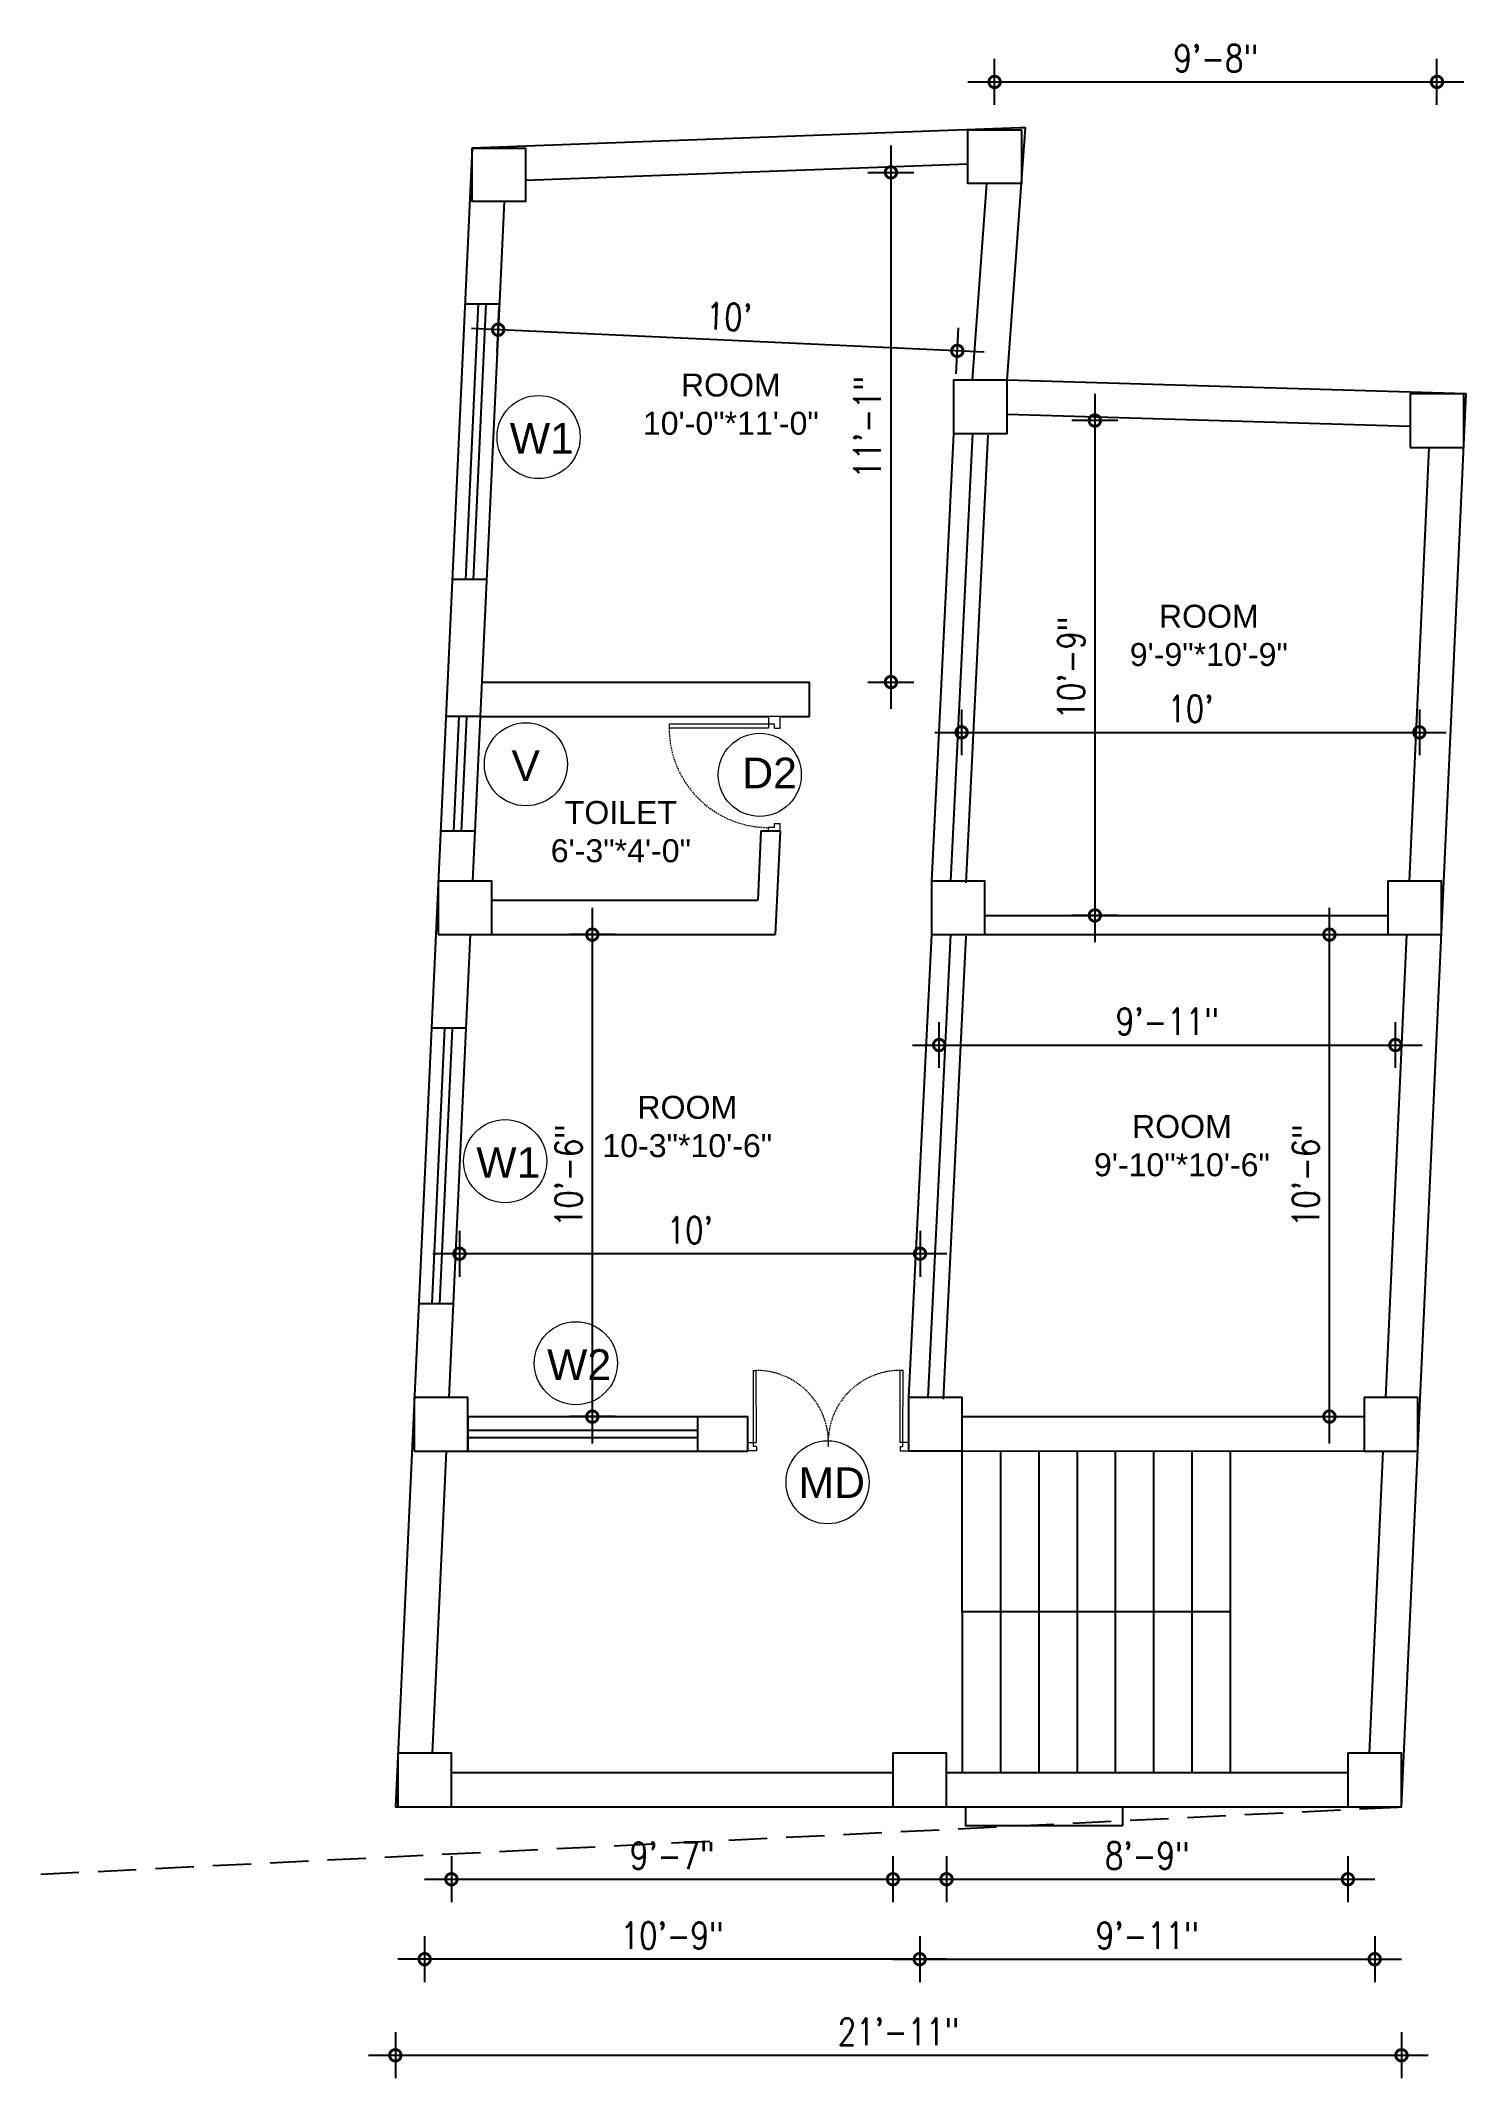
# Model space of a CAD drawing. Header units: inches. Extents: x -10117506 to -5032697, y -6529230 to -3254494.
# Drawn here: x -5048208 to -5047836, y -3259585 to -3259052 of the extents above; entities that cross this region are included whole.
import ezdxf

# ---------------------------------------------------------------- set-up
doc = ezdxf.new("R2010")
doc.units = ezdxf.units.IN
doc.header["$LTSCALE"] = 2
doc.header["$MEASUREMENT"] = 0
doc.header["$PDMODE"] = 34
doc.linetypes.add('HIDDEN', pattern=[0.375, 0.25, -0.125])
doc.layers.get('0').update_dxf_attribs({"linetype": 'CONTINUOUS'})
doc.layers.get('DEFPOINTS').update_dxf_attribs({"color": 141, "linetype": 'CONTINUOUS'})
for name, color, linetype, lineweight in [('Annotate-Lite.w', 177, 'CONTINUOUS', 9), ('Door-Window.w', 4, 'CONTINUOUS', 15), ('TEXT', 181, 'CONTINUOUS', 25), ('Toilet', 7, 'CONTINUOUS', 25)]:
    doc.layers.add(name, color=color, linetype=linetype, lineweight=lineweight)
doc.styles.add('arial.', font='arial.ttf')
doc.styles.add('gaurav', font='arial.ttf')
doc.styles.add('ROMANS', font='Romans.shx', dxfattribs={"width": 0.8})
doc.dimstyles.new('8 SCALE', dxfattribs={"dimscale": 0, "dimtxt": 7, "dimasz": 6, "dimexe": 6, "dimexo": 2, "dimgap": 2, "dimtad": 1, "dimdec": 0, "dimzin": 0, "dimdsep": 46, "dimlunit": 4, "dimtxsty": 'ROMANS', "dimblk": 'DOTSMALL', "dimcen": 0, "dimdle": 7, "dimclrd": 8, "dimclre": 8, "dimclrt": 3, "dimadec": 0, "dimazin": 0, "dimtfac": 1, "dimtdec": 0, "dimtofl": 0, "dimtmove": 2, "dimatfit": 3, "dimfxl": 6, "dimfxlon": 1, "dimtolj": 1, "dimtzin": 0, "dimarcsym": 0})

msp = doc.modelspace()

# ---------------------------------------------------------------- texts
at = {"layer": 'Annotate-Lite.w', "ltscale": 0.005, "char_height": 8, "attachment_point": 1, "style": 'gaurav'}
for s, insert in [('W1', (-5048085.83, -3259152.23)), ('V', (-5048085.39, -3259237.79)), ('D2', (-5048025.08, -3259239.7)), ('W1', (-5048094.58, -3259341.53)), ('W2', (-5048076.09, -3259394.34)), ('MD', (-5048010.4, -3259425.22))]:
    msp.add_mtext_dynamic_manual_height_columns(s, width=8, gutter_width=100, heights=[0], dxfattribs=dict(at, insert=insert))
at = {"layer": 'TEXT', "lineweight": -2, "char_height": 6, "attachment_point": 5, "style": 'arial.'}
for s, insert in [('ROOM\\P10\'-0"*11\'-0"', (-5048028.07, -3259147.34)), ('ROOM\\P9\'-9"*10\'-9"', (-5047903.19, -3259207.78)), ('TOILET\\P6\'-3"*4\'-0"', (-5048056.8, -3259259.07)), ('ROOM\\P10-3"*10\'-6"', (-5048039.45, -3259336.15)), ('ROOM\\P9\'-10"*10\'-6"', (-5047910.22, -3259341.16))]:
    msp.add_mtext_dynamic_manual_height_columns(s, width=45.7314, gutter_width=30, heights=[0], dxfattribs=dict(at, insert=insert))

# ---------------------------------------------------------------- blocks, each defined once
blk = doc.blocks.new('3-0')
at = {"ltscale": 3}
for p, q in [((11063.05, 10097.68), (11065.97, 10099.9)), ((11065.97, 10099.9), (11066.71, 10098.92)), ((11063.05, 10097.68), (11064.53, 10095.73)), ((11065.99, 10096.84), (11064.53, 10095.73)), ((11065.25, 10097.81), (11066.71, 10098.92)), ((11065.99, 10096.84), (11065.25, 10097.81)), ((11085.5, 10074.13), (11110.32, 10092.96)), ((11086.24, 10073.15), (11111.05, 10091.97)), ((11111.05, 10091.97), (11110.32, 10092.96)), ((11084.04, 10073.02), (11082.57, 10071.91)), ((11082.57, 10071.91), (11084.79, 10068.98)), ((11084.04, 10073.02), (11084.78, 10072.04)), ((11084.78, 10072.04), (11086.24, 10073.15)), ((11084.79, 10068.98), (11087.72, 10071.2)), ((11086.24, 10073.15), (11085.5, 10074.13)), ((11087.72, 10071.2), (11086.24, 10073.15))]:
    blk.add_line(p, q, dxfattribs=at)
at = {"layer": 'Door-Window.w', "color": 9, "linetype": 'HIDDEN', "lineweight": 18}
blk.add_arc((11085.5, 10074.13), 31.16, 37.1906, 127.14649, dxfattribs=at)
blk = doc.blocks.new('FDFDRE')
at = {"ltscale": 3}
for p, q in [((165701.11, -58637.82), (165701.1, -58641.5)), ((165701.1, -58641.5), (165703.55, -58641.5)), ((165704.78, -58637.83), (165701.11, -58637.82)), ((165703.55, -58641.5), (165703.53, -58672.63)), ((165704.78, -58639.66), (165703.55, -58639.66)), ((165703.55, -58639.66), (165703.55, -58641.5)), ((165703.55, -58641.5), (165704.78, -58641.5)), ((165704.78, -58641.5), (165704.76, -58672.65)), ((165704.78, -58639.66), (165704.78, -58637.83)), ((165766.98, -58637.83), (165770.65, -58637.82)), ((165766.98, -58639.66), (165766.98, -58637.83)), ((165766.98, -58639.66), (165768.2, -58639.66)), ((165766.98, -58641.5), (165767, -58672.65)), ((165768.2, -58641.5), (165766.98, -58641.5)), ((165768.2, -58639.66), (165768.2, -58641.5)), ((165770.65, -58641.5), (165768.2, -58641.5)), ((165768.2, -58641.5), (165768.22, -58672.63)), ((165770.65, -58637.82), (165770.65, -58641.5)), ((165703.53, -58672.63), (165704.76, -58672.65)), ((165768.22, -58672.63), (165767, -58672.65))]:
    blk.add_line(p, q, dxfattribs=at)
at = {"layer": 'Door-Window.w', "color": 9, "linetype": 'HIDDEN', "lineweight": 18}
for centre, start, end in [((165704.78, -58641.5), 269.96183, 3.38353), ((165766.98, -58641.5), 176.61647, 270.03817)]:
    blk.add_arc(centre, 31.16, start, end, dxfattribs=at)
blk = doc.blocks.new('_DOTSMALL')
at = {"color": 0, "linetype": 'ByBlock', "const_width": 0.5}
blk.add_lwpolyline([(-0.0625, 0, 1), (0.0625, 0, 1)], format="xyb", close=True, dxfattribs=at)
blk = doc.blocks.new('*D935')
at = {"color": 8, "lineweight": -2, "ltscale": 0.5, "transparency": 16777216}
for p, q in [((-5047978.72, -3259547.77), (-5047978.72, -3259559.77)), ((-5047859.85, -3259547.77), (-5047859.85, -3259559.77)), ((-5047985.72, -3259553.77), (-5047852.85, -3259553.77))]:
    blk.add_line(p, q, dxfattribs=at)
at = {"layer": 'DEFPOINTS', "color": 0, "ltscale": 0.5, "transparency": 16777216}
for p in [(-5047978.72, -3259506.95), (-5047859.85, -3259506.95), (-5047859.85, -3259553.77)]:
    blk.add_point(p, dxfattribs=at)
at = {"color": 8, "lineweight": -2, "ltscale": 0.5, "transparency": 16777216, "xscale": 6, "yscale": 6, "zscale": 6, "rotation": 180}
blk.add_blockref('_DOTSMALL', (-5047978.72, -3259553.77), dxfattribs=at)
at = {"color": 8, "lineweight": -2, "ltscale": 0.5, "transparency": 16777216, "xscale": 6, "yscale": 6, "zscale": 6}
blk.add_blockref('_DOTSMALL', (-5047859.85, -3259553.77), dxfattribs=at)
at = {"color": 3, "ltscale": 0.5, "transparency": 16777216, "insert": (-5047919.28, -3259547.6), "char_height": 7, "attachment_point": 5, "style": 'ROMANS'}
blk.add_mtext('\\A1;9\'-11"', dxfattribs=at)
blk = doc.blocks.new('*D936')
at = {"color": 8, "lineweight": -2, "ltscale": 0.5, "transparency": 16777216}
for p, q in [((-5048108.07, -3259547.77), (-5048108.07, -3259559.77)), ((-5047978.72, -3259547.77), (-5047978.72, -3259559.77)), ((-5047971.72, -3259553.77), (-5048115.07, -3259553.77))]:
    blk.add_line(p, q, dxfattribs=at)
at = {"layer": 'DEFPOINTS', "color": 0, "ltscale": 0.5, "transparency": 16777216}
for p in [(-5048108.07, -3259506.95), (-5047978.72, -3259506.95), (-5048108.07, -3259553.77)]:
    blk.add_point(p, dxfattribs=at)
at = {"color": 8, "lineweight": -2, "ltscale": 0.5, "transparency": 16777216, "xscale": 6, "yscale": 6, "zscale": 6, "rotation": 180}
blk.add_blockref('_DOTSMALL', (-5048108.07, -3259553.77), dxfattribs=at)
at = {"color": 8, "lineweight": -2, "ltscale": 0.5, "transparency": 16777216, "xscale": 6, "yscale": 6, "zscale": 6}
blk.add_blockref('_DOTSMALL', (-5047978.72, -3259553.77), dxfattribs=at)
at = {"color": 3, "ltscale": 0.5, "transparency": 16777216, "insert": (-5048043.39, -3259547.6), "char_height": 7, "attachment_point": 5, "style": 'ROMANS'}
blk.add_mtext('\\A1;10\'-9"', dxfattribs=at)
blk = doc.blocks.new('*D937')
at = {"color": 8, "lineweight": -2, "ltscale": 0.5, "transparency": 16777216}
for p, q in [((-5047971.72, -3259526.87), (-5047971.72, -3259538.87)), ((-5047866.85, -3259526.87), (-5047866.85, -3259538.87)), ((-5047978.72, -3259532.87), (-5047859.85, -3259532.87))]:
    blk.add_line(p, q, dxfattribs=at)
at = {"layer": 'DEFPOINTS', "color": 0, "ltscale": 0.5, "transparency": 16777216}
for p in [(-5047971.72, -3259504.95), (-5047866.85, -3259504.95), (-5047866.85, -3259532.87)]:
    blk.add_point(p, dxfattribs=at)
at = {"color": 8, "lineweight": -2, "ltscale": 0.5, "transparency": 16777216, "xscale": 6, "yscale": 6, "zscale": 6, "rotation": 180}
blk.add_blockref('_DOTSMALL', (-5047971.72, -3259532.87), dxfattribs=at)
at = {"color": 8, "lineweight": -2, "ltscale": 0.5, "transparency": 16777216, "xscale": 6, "yscale": 6, "zscale": 6}
blk.add_blockref('_DOTSMALL', (-5047866.85, -3259532.87), dxfattribs=at)
at = {"color": 3, "ltscale": 0.5, "transparency": 16777216, "insert": (-5047919.28, -3259526.7), "char_height": 7, "attachment_point": 5, "style": 'ROMANS'}
blk.add_mtext('\\A1;8\'-9"', dxfattribs=at)
blk = doc.blocks.new('*D938')
at = {"color": 8, "lineweight": -2, "ltscale": 0.5, "transparency": 16777216}
for p, q in [((-5048101.07, -3259526.87), (-5048101.07, -3259538.87)), ((-5047985.72, -3259526.87), (-5047985.72, -3259538.87)), ((-5048108.07, -3259532.87), (-5047978.72, -3259532.87))]:
    blk.add_line(p, q, dxfattribs=at)
at = {"layer": 'DEFPOINTS', "color": 0, "ltscale": 0.5, "transparency": 16777216}
for p in [(-5048101.07, -3259504.95), (-5047985.72, -3259504.95), (-5047985.72, -3259532.87)]:
    blk.add_point(p, dxfattribs=at)
at = {"color": 8, "lineweight": -2, "ltscale": 0.5, "transparency": 16777216, "xscale": 6, "yscale": 6, "zscale": 6, "rotation": 180}
blk.add_blockref('_DOTSMALL', (-5048101.07, -3259532.87), dxfattribs=at)
at = {"color": 8, "lineweight": -2, "ltscale": 0.5, "transparency": 16777216, "xscale": 6, "yscale": 6, "zscale": 6}
blk.add_blockref('_DOTSMALL', (-5047985.72, -3259532.87), dxfattribs=at)
at = {"color": 3, "ltscale": 0.5, "transparency": 16777216, "insert": (-5048043.39, -3259526.7), "char_height": 7, "attachment_point": 5, "style": 'ROMANS'}
blk.add_mtext('\\A1;9\'-7"', dxfattribs=at)
blk = doc.blocks.new('*D939')
at = {"color": 8, "lineweight": -2, "ltscale": 0.5, "transparency": 16777216}
for p, q in [((-5048115.72, -3259572.89), (-5048115.72, -3259584.89)), ((-5047852.85, -3259572.89), (-5047852.85, -3259584.89)), ((-5048122.72, -3259578.89), (-5047845.85, -3259578.89))]:
    blk.add_line(p, q, dxfattribs=at)
at = {"layer": 'DEFPOINTS', "color": 0, "ltscale": 0.5, "transparency": 16777216}
for p in [(-5048115.72, -3259513.95), (-5047852.85, -3259513.95), (-5047852.85, -3259578.89)]:
    blk.add_point(p, dxfattribs=at)
at = {"color": 8, "lineweight": -2, "ltscale": 0.5, "transparency": 16777216, "xscale": 6, "yscale": 6, "zscale": 6, "rotation": 180}
blk.add_blockref('_DOTSMALL', (-5048115.72, -3259578.89), dxfattribs=at)
at = {"color": 8, "lineweight": -2, "ltscale": 0.5, "transparency": 16777216, "xscale": 6, "yscale": 6, "zscale": 6}
blk.add_blockref('_DOTSMALL', (-5047852.85, -3259578.89), dxfattribs=at)
at = {"color": 3, "ltscale": 0.5, "transparency": 16777216, "insert": (-5047984.28, -3259572.73), "char_height": 7, "attachment_point": 5, "style": 'ROMANS'}
blk.add_mtext('\\A1;21\'-11"', dxfattribs=at)
blk = doc.blocks.new('*D940')
at = {"color": 8, "lineweight": -2, "ltscale": 0.5, "transparency": 16777216}
for p, q in [((-5047959.16, -3259069.07), (-5047959.16, -3259057.07)), ((-5047843.58, -3259069.07), (-5047843.58, -3259057.07)), ((-5047966.16, -3259063.07), (-5047836.58, -3259063.07))]:
    blk.add_line(p, q, dxfattribs=at)
at = {"layer": 'DEFPOINTS', "color": 0, "ltscale": 0.5, "transparency": 16777216}
for p in [(-5047843.58, -3259063.07), (-5047959.16, -3259082.6), (-5047843.58, -3259151.61)]:
    blk.add_point(p, dxfattribs=at)
at = {"color": 8, "lineweight": -2, "ltscale": 0.5, "transparency": 16777216, "xscale": 6, "yscale": 6, "zscale": 6, "rotation": 180}
blk.add_blockref('_DOTSMALL', (-5047959.16, -3259063.07), dxfattribs=at)
at = {"color": 8, "lineweight": -2, "ltscale": 0.5, "transparency": 16777216, "xscale": 6, "yscale": 6, "zscale": 6}
blk.add_blockref('_DOTSMALL', (-5047843.58, -3259063.07), dxfattribs=at)
at = {"color": 3, "ltscale": 0.5, "transparency": 16777216, "insert": (-5047901.37, -3259056.9), "char_height": 7, "attachment_point": 5, "style": 'ROMANS'}
blk.add_mtext('\\A1;9\'-8"', dxfattribs=at)
blk = doc.blocks.new('*D941')
at = {"color": 8, "lineweight": -2, "ltscale": 0.5, "transparency": 16777216}
for p, q in [((-5047986.24, -3259079.73), (-5047986.24, -3259226.95)), ((-5047992.24, -3259086.73), (-5047980.24, -3259086.73)), ((-5047992.24, -3259219.95), (-5047980.24, -3259219.95))]:
    blk.add_line(p, q, dxfattribs=at)
at = {"layer": 'DEFPOINTS', "color": 0, "ltscale": 0.5, "transparency": 16777216}
for p in [(-5048023.92, -3259086.73), (-5048023.92, -3259219.95), (-5047986.24, -3259219.95)]:
    blk.add_point(p, dxfattribs=at)
at = {"color": 8, "lineweight": -2, "ltscale": 0.5, "transparency": 16777216, "xscale": 6, "yscale": 6, "zscale": 6}
for p, rotation in [((-5047986.24, -3259086.73), 90), ((-5047986.24, -3259219.95), 270)]:
    blk.add_blockref('_DOTSMALL', p, dxfattribs=dict(at, rotation=rotation))
at = {"color": 3, "ltscale": 0.5, "transparency": 16777216, "insert": (-5047992.41, -3259153.34), "char_height": 7, "attachment_point": 5, "rotation": 90, "style": 'ROMANS'}
blk.add_mtext('\\A1;11\'-1"', dxfattribs=at)
blk = doc.blocks.new('*D942')
at = {"color": 8, "lineweight": -2, "ltscale": 0.5, "transparency": 16777216}
for p, q in [((-5048089.14, -3259133.83), (-5048088.58, -3259121.85)), ((-5047961.91, -3259133.71), (-5048095.85, -3259127.52)), ((-5047969.18, -3259139.38), (-5047968.62, -3259127.39))]:
    blk.add_line(p, q, dxfattribs=at)
at = {"layer": 'DEFPOINTS', "color": 0, "ltscale": 0.5, "transparency": 16777216}
for p in [(-5048088.86, -3259127.84), (-5048089.86, -3259149.44), (-5047969.9, -3259154.99)]:
    blk.add_point(p, dxfattribs=at)
at = {"color": 8, "lineweight": -2, "ltscale": 0.5, "transparency": 16777216, "xscale": 6, "yscale": 6, "zscale": 6}
for p, rotation in [((-5048088.86, -3259127.84), 177.3537742768586), ((-5047968.9, -3259133.38), 357.3537742768586)]:
    blk.add_blockref('_DOTSMALL', p, dxfattribs=dict(at, rotation=rotation))
at = {"color": 3, "ltscale": 0.5, "transparency": 16777216, "insert": (-5048028.6, -3259124.45), "char_height": 7, "attachment_point": 5, "rotation": 357.3538, "style": 'ROMANS'}
blk.add_mtext("\\A1;10'", dxfattribs=at)
blk = doc.blocks.new('*D943')
at = {"color": 8, "lineweight": -2, "ltscale": 0.5, "transparency": 16777216}
for p, q in [((-5047967.78, -3259227.09), (-5047967.78, -3259239.09)), ((-5047848.18, -3259227.09), (-5047848.18, -3259239.09)), ((-5047974.78, -3259233.09), (-5047841.18, -3259233.09))]:
    blk.add_line(p, q, dxfattribs=at)
at = {"layer": 'DEFPOINTS', "color": 0, "ltscale": 0.5, "transparency": 16777216}
for p in [(-5047967.78, -3259213.47), (-5047848.18, -3259215.28), (-5047848.18, -3259233.09)]:
    blk.add_point(p, dxfattribs=at)
at = {"color": 8, "lineweight": -2, "ltscale": 0.5, "transparency": 16777216, "xscale": 6, "yscale": 6, "zscale": 6, "rotation": 180}
blk.add_blockref('_DOTSMALL', (-5047967.78, -3259233.09), dxfattribs=at)
at = {"color": 8, "lineweight": -2, "ltscale": 0.5, "transparency": 16777216, "xscale": 6, "yscale": 6, "zscale": 6}
blk.add_blockref('_DOTSMALL', (-5047848.18, -3259233.09), dxfattribs=at)
at = {"color": 3, "ltscale": 0.5, "transparency": 16777216, "insert": (-5047907.98, -3259226.92), "char_height": 7, "attachment_point": 5, "style": 'ROMANS'}
blk.add_mtext("\\A1;10'", dxfattribs=at)
blk = doc.blocks.new('*D944')
at = {"color": 8, "lineweight": -2, "ltscale": 0.5, "transparency": 16777216}
for p, q in [((-5047932.97, -3259144.58), (-5047932.97, -3259287.95)), ((-5047926.97, -3259151.58), (-5047938.97, -3259151.58)), ((-5047926.97, -3259280.95), (-5047938.97, -3259280.95))]:
    blk.add_line(p, q, dxfattribs=at)
at = {"layer": 'DEFPOINTS', "color": 0, "ltscale": 0.5, "transparency": 16777216}
for p in [(-5047903.24, -3259151.58), (-5047932.97, -3259280.95), (-5047909.04, -3259280.95)]:
    blk.add_point(p, dxfattribs=at)
at = {"color": 8, "lineweight": -2, "ltscale": 0.5, "transparency": 16777216, "xscale": 6, "yscale": 6, "zscale": 6}
for p, rotation in [((-5047932.97, -3259151.58), 90), ((-5047932.97, -3259280.95), 270)]:
    blk.add_blockref('_DOTSMALL', p, dxfattribs=dict(at, rotation=rotation))
at = {"color": 3, "ltscale": 0.5, "transparency": 16777216, "insert": (-5047939.14, -3259216.26), "char_height": 7, "attachment_point": 5, "rotation": 90, "style": 'ROMANS'}
blk.add_mtext('\\A1;10\'-9"', dxfattribs=at)
blk = doc.blocks.new('*D945')
at = {"color": 8, "lineweight": -2, "ltscale": 0.5, "transparency": 16777216}
for p, q in [((-5047871.68, -3259418.94), (-5047871.68, -3259278.95)), ((-5047877.68, -3259285.95), (-5047865.68, -3259285.95)), ((-5047877.68, -3259411.94), (-5047865.68, -3259411.94))]:
    blk.add_line(p, q, dxfattribs=at)
at = {"layer": 'DEFPOINTS', "color": 0, "ltscale": 0.5, "transparency": 16777216}
for p in [(-5047915.1, -3259285.95), (-5047871.68, -3259285.95), (-5047915.1, -3259411.94)]:
    blk.add_point(p, dxfattribs=at)
at = {"color": 8, "lineweight": -2, "ltscale": 0.5, "transparency": 16777216, "xscale": 6, "yscale": 6, "zscale": 6}
for p, rotation in [((-5047871.68, -3259285.95), 90), ((-5047871.68, -3259411.94), 270)]:
    blk.add_blockref('_DOTSMALL', p, dxfattribs=dict(at, rotation=rotation))
at = {"color": 3, "ltscale": 0.5, "transparency": 16777216, "insert": (-5047877.84, -3259348.94), "char_height": 7, "attachment_point": 5, "rotation": 90, "style": 'ROMANS'}
blk.add_mtext('\\A1;10\'-6"', dxfattribs=at)
blk = doc.blocks.new('*D946')
at = {"color": 8, "lineweight": -2, "ltscale": 0.5, "transparency": 16777216}
for p, q in [((-5047973.64, -3259320.82), (-5047973.64, -3259308.82)), ((-5047854.44, -3259320.82), (-5047854.44, -3259308.82)), ((-5047980.64, -3259314.82), (-5047847.44, -3259314.82))]:
    blk.add_line(p, q, dxfattribs=at)
at = {"layer": 'DEFPOINTS', "color": 0, "ltscale": 0.5, "transparency": 16777216}
for p in [(-5047854.44, -3259314.82), (-5047973.64, -3259346.44), (-5047854.44, -3259351.89)]:
    blk.add_point(p, dxfattribs=at)
at = {"color": 8, "lineweight": -2, "ltscale": 0.5, "transparency": 16777216, "xscale": 6, "yscale": 6, "zscale": 6, "rotation": 180}
blk.add_blockref('_DOTSMALL', (-5047973.64, -3259314.82), dxfattribs=at)
at = {"color": 8, "lineweight": -2, "ltscale": 0.5, "transparency": 16777216, "xscale": 6, "yscale": 6, "zscale": 6}
blk.add_blockref('_DOTSMALL', (-5047854.44, -3259314.82), dxfattribs=at)
at = {"color": 3, "ltscale": 0.5, "transparency": 16777216, "insert": (-5047914.04, -3259308.65), "char_height": 7, "attachment_point": 5, "style": 'ROMANS'}
blk.add_mtext('\\A1;9\'-11"', dxfattribs=at)
blk = doc.blocks.new('*D947')
at = {"color": 8, "lineweight": -2, "ltscale": 0.5, "transparency": 16777216}
for p, q in [((-5048098.96, -3259363.37), (-5048098.96, -3259375.37)), ((-5047978.64, -3259363.37), (-5047978.64, -3259375.37)), ((-5047971.64, -3259369.37), (-5048105.96, -3259369.37))]:
    blk.add_line(p, q, dxfattribs=at)
at = {"layer": 'DEFPOINTS', "color": 0, "ltscale": 0.5, "transparency": 16777216}
for p in [(-5048098.96, -3259346.44), (-5047978.64, -3259346.44), (-5048098.96, -3259369.37)]:
    blk.add_point(p, dxfattribs=at)
at = {"color": 8, "lineweight": -2, "ltscale": 0.5, "transparency": 16777216, "xscale": 6, "yscale": 6, "zscale": 6, "rotation": 180}
blk.add_blockref('_DOTSMALL', (-5048098.96, -3259369.37), dxfattribs=at)
at = {"color": 8, "lineweight": -2, "ltscale": 0.5, "transparency": 16777216, "xscale": 6, "yscale": 6, "zscale": 6}
blk.add_blockref('_DOTSMALL', (-5047978.64, -3259369.37), dxfattribs=at)
at = {"color": 3, "ltscale": 0.5, "transparency": 16777216, "insert": (-5048038.8, -3259363.2), "char_height": 7, "attachment_point": 5, "style": 'ROMANS'}
blk.add_mtext("\\A1;10'", dxfattribs=at)
blk = doc.blocks.new('*D948')
at = {"color": 8, "lineweight": -2, "ltscale": 0.5, "transparency": 16777216}
for p, q in [((-5048064.26, -3259278.95), (-5048064.26, -3259418.95)), ((-5048058.26, -3259285.95), (-5048070.26, -3259285.95)), ((-5048058.26, -3259411.95), (-5048070.26, -3259411.95))]:
    blk.add_line(p, q, dxfattribs=at)
at = {"layer": 'DEFPOINTS', "color": 0, "ltscale": 0.5, "transparency": 16777216}
for p in [(-5048016.45, -3259285.95), (-5048064.26, -3259411.95), (-5048036.77, -3259411.95)]:
    blk.add_point(p, dxfattribs=at)
at = {"color": 8, "lineweight": -2, "ltscale": 0.5, "transparency": 16777216, "xscale": 6, "yscale": 6, "zscale": 6}
for p, rotation in [((-5048064.26, -3259285.95), 90), ((-5048064.26, -3259411.95), 270)]:
    blk.add_blockref('_DOTSMALL', p, dxfattribs=dict(at, rotation=rotation))
at = {"color": 3, "ltscale": 0.5, "transparency": 16777216, "insert": (-5048070.43, -3259348.95), "char_height": 7, "attachment_point": 5, "rotation": 90, "style": 'ROMANS'}
blk.add_mtext('\\A1;10\'-6"', dxfattribs=at)

# ---------------------------------------------------------------- dimensions: what is measured, and where the dimension line sits
at = {"ltscale": 0.5}
for base, p1, p2, picture, middle in [((-5047843.58, -3259063.07), (-5047959.16, -3259082.6), (-5047843.58, -3259151.61), '*D940', (-5047901.37, -3259056.9)), ((-5047848.18, -3259233.09), (-5047967.78, -3259213.47), (-5047848.18, -3259215.28), '*D943', (-5047907.98, -3259226.92)), ((-5047854.44, -3259314.82), (-5047973.64, -3259346.44), (-5047854.44, -3259351.89), '*D946', (-5047914.04, -3259308.65)), ((-5048098.96, -3259369.37), (-5047978.64, -3259346.44), (-5048098.96, -3259346.44), '*D947', (-5048038.8, -3259363.2)), ((-5047985.72, -3259532.87), (-5048101.07, -3259504.95), (-5047985.72, -3259504.95), '*D938', (-5048043.39, -3259526.7)), ((-5047866.85, -3259532.87), (-5047971.72, -3259504.95), (-5047866.85, -3259504.95), '*D937', (-5047919.28, -3259526.7)), ((-5048108.07, -3259553.77), (-5047978.72, -3259506.95), (-5048108.07, -3259506.95), '*D936', (-5048043.39, -3259547.6)), ((-5047859.85, -3259553.77), (-5047978.72, -3259506.95), (-5047859.85, -3259506.95), '*D935', (-5047919.28, -3259547.6)), ((-5047852.85, -3259578.89), (-5048115.72, -3259513.95), (-5047852.85, -3259513.95), '*D939', (-5047984.28, -3259572.73))]:
    dim = msp.add_linear_dim(base=base, p1=p1, p2=p2, dimstyle='8 SCALE', override={"dimscale": 1}, dxfattribs=at)
    dim.commit()
    dim.dimension.update_dxf_attribs({"geometry": picture, "text_midpoint": middle})
for base, p1, p2, picture, middle in [((-5047986.24, -3259219.95), (-5048023.92, -3259086.73), (-5048023.92, -3259219.95), '*D941', (-5047992.41, -3259153.34)), ((-5047932.97, -3259280.95), (-5047903.24, -3259151.58), (-5047909.04, -3259280.95), '*D944', (-5047939.14, -3259216.26)), ((-5048064.26, -3259411.95), (-5048016.45, -3259285.95), (-5048036.77, -3259411.95), '*D948', (-5048070.43, -3259348.95)), ((-5047871.68, -3259285.95), (-5047915.1, -3259411.94), (-5047915.1, -3259285.95), '*D945', (-5047877.84, -3259348.94))]:
    dim = msp.add_linear_dim(base=base, p1=p1, p2=p2, angle=90, dimstyle='8 SCALE', override={"dimscale": 1}, dxfattribs=at)
    dim.commit()
    dim.dimension.update_dxf_attribs({"geometry": picture, "text_midpoint": middle})
dim = msp.add_aligned_dim(p1=(-5047969.9, -3259154.99), p2=(-5048089.86, -3259149.44), distance=-21.62, dimstyle='8 SCALE', override={"dimscale": 1}, dxfattribs=at)
dim.commit()
dim.dimension.update_dxf_attribs({"geometry": '*D942', "text_midpoint": (-5048028.6, -3259124.45)})

# ---------------------------------------------------------------- linework, layer by layer
at = {"color": 3, "ltscale": 0.5}
for p, q in [((-5047966.16, -3259084.6), (-5048081.68, -3259088.85)), ((-5047964.92, -3259140.99), (-5047961.19, -3259089.6)), ((-5048087.31, -3259094.36), (-5048095.52, -3259271.95)), ((-5047850.58, -3259153.17), (-5047955.9, -3259149.99)), ((-5047850.78, -3259271.95), (-5047845.59, -3259158.61)), ((-5048096.17, -3259285.95), (-5048101.76, -3259406.95)), ((-5047856.96, -3259406.95), (-5047851.42, -3259285.95)), ((-5048102.41, -3259420.95), (-5048106.06, -3259499.95)), ((-5047861.22, -3259499.95), (-5047857.6, -3259420.95)), ((-5048101.07, -3259504.95), (-5047985.72, -3259504.95)), ((-5047971.72, -3259504.95), (-5047969.72, -3259504.95)), ((-5047969.72, -3259504.95), (-5047866.85, -3259504.95))]:
    msp.add_line(p, q, dxfattribs=at)
at = {"ltscale": 0.5}
for p, q in [((-5048088.55, -3259121.15), (-5048097.56, -3259121.15)), ((-5048094.06, -3259121.11), (-5048097.38, -3259193.11)), ((-5048092.06, -3259121.2), (-5048095.38, -3259193.2)), ((-5047969.9, -3259154.99), (-5047975.67, -3259271.95)), ((-5047964.89, -3259154.99), (-5047970.66, -3259271.95)), ((-5047960.91, -3259155.43), (-5047966.68, -3259272.39)), ((-5048091.88, -3259193.15), (-5048100.89, -3259193.15)), ((-5048093.12, -3259219.95), (-5048007.49, -3259219.95)), ((-5048007.49, -3259228.95), (-5048007.49, -3259219.95)), ((-5048093.53, -3259228.95), (-5048102.53, -3259228.95)), ((-5048100.42, -3259258.9), (-5048099.03, -3259228.9)), ((-5048098.43, -3259259), (-5048097.03, -3259229)), ((-5048093.53, -3259228.95), (-5048018.2, -3259228.95)), ((-5048015.14, -3259228.95), (-5048007.49, -3259228.95)), ((-5048094.92, -3259258.95), (-5048103.93, -3259258.95)), ((-5048020.21, -3259258.95), (-5048021.04, -3259276.95)), ((-5048015.2, -3259258.95), (-5048020.21, -3259258.95)), ((-5048015.2, -3259258.95), (-5048016.45, -3259285.95)), ((-5048090.53, -3259276.95), (-5048021.04, -3259276.95)), ((-5047961.67, -3259280.95), (-5047856.41, -3259280.95)), ((-5048090.53, -3259285.95), (-5048016.45, -3259285.95)), ((-5047975.67, -3259285.95), (-5047981.62, -3259406.92)), ((-5047970.66, -3259285.95), (-5047976.61, -3259406.92)), ((-5047966.68, -3259286.39), (-5047972.63, -3259407.36)), ((-5047961.67, -3259285.95), (-5047856.41, -3259285.95)), ((-5048097.3, -3259310.45), (-5048106.31, -3259310.45)), ((-5048106.13, -3259382.4), (-5048102.8, -3259310.4)), ((-5048104.13, -3259382.5), (-5048100.81, -3259310.5)), ((-5048100.63, -3259382.45), (-5048109.64, -3259382.45)), ((-5048096.77, -3259411.95), (-5048096.77, -3259420.95)), ((-5048096.77, -3259411.95), (-5048023.62, -3259411.95)), ((-5048036.77, -3259411.95), (-5048036.77, -3259420.95)), ((-5048023.62, -3259420.95), (-5048023.62, -3259411.95)), ((-5047967.61, -3259411.92), (-5047862.59, -3259411.95)), ((-5047862.59, -3259411.95), (-5047862.59, -3259420.95)), ((-5048096.77, -3259415.45), (-5048036.77, -3259415.45)), ((-5048096.77, -3259417.45), (-5048036.77, -3259417.45)), ((-5048096.77, -3259420.95), (-5048023.62, -3259420.95)), ((-5047967.62, -3259420.92), (-5047862.59, -3259420.95)), ((-5047967.62, -3259462.95), (-5047967.62, -3259420.92)), ((-5047957.62, -3259420.95), (-5047957.62, -3259462.95)), ((-5047947.62, -3259420.95), (-5047947.62, -3259462.95)), ((-5047937.62, -3259420.95), (-5047937.62, -3259462.95)), ((-5047927.62, -3259420.95), (-5047927.62, -3259462.95)), ((-5047917.62, -3259420.95), (-5047917.62, -3259462.95)), ((-5047907.62, -3259420.95), (-5047907.62, -3259462.95)), ((-5047897.62, -3259420.95), (-5047897.62, -3259462.95)), ((-5047897.62, -3259462.95), (-5047967.62, -3259462.95)), ((-5047967.62, -3259462.95), (-5047967.62, -3259504.95)), ((-5047957.62, -3259462.95), (-5047957.62, -3259504.95)), ((-5047947.62, -3259462.95), (-5047947.62, -3259504.95)), ((-5047937.62, -3259462.95), (-5047937.62, -3259504.95)), ((-5047927.62, -3259462.95), (-5047927.62, -3259504.95)), ((-5047917.62, -3259462.95), (-5047917.62, -3259504.95)), ((-5047907.62, -3259462.95), (-5047907.62, -3259504.95)), ((-5047897.62, -3259462.95), (-5047897.62, -3259504.95)), ((-5047966.72, -3259513.95), (-5047966.72, -3259518.95)), ((-5047925.72, -3259513.95), (-5047925.72, -3259518.95)), ((-5047925.72, -3259518.95), (-5047966.72, -3259518.95))]:
    msp.add_line(p, q, dxfattribs=at)
at = {"color": 3, "ltscale": 0.5}
msp.add_lwpolyline([(-5047835.94, -3259144.61), (-5047955.9, -3259140.99), (-5047951.1, -3259075.04), (-5047952.47, -3259075.09), (-5048095.68, -3259080.36), (-5048115.72, -3259513.95), (-5048101.72, -3259513.95), (-5047969.72, -3259513.95), (-5047852.85, -3259513.95)], close=True, dxfattribs=at)
at = {"ltscale": 0.5}
for points in [[(-5047966.16, -3259075.6), (-5047952.16, -3259075.6), (-5047952.16, -3259089.6), (-5047966.16, -3259089.6)], [(-5048095.68, -3259080.36), (-5048081.68, -3259080.36), (-5048081.68, -3259094.36), (-5048095.68, -3259094.36)], [(-5047969.9, -3259154.99), (-5047955.9, -3259154.99), (-5047955.9, -3259140.99), (-5047969.9, -3259140.99)], [(-5047850.58, -3259158.61), (-5047836.58, -3259158.61), (-5047836.58, -3259144.61), (-5047850.58, -3259144.61)], [(-5048104.53, -3259285.95), (-5048090.53, -3259285.95), (-5048090.53, -3259271.95), (-5048104.53, -3259271.95)], [(-5047975.67, -3259285.95), (-5047961.67, -3259285.95), (-5047961.67, -3259271.95), (-5047975.67, -3259271.95)], [(-5047856.41, -3259285.95), (-5047842.41, -3259285.95), (-5047842.41, -3259271.95), (-5047856.41, -3259271.95)], [(-5048110.77, -3259420.95), (-5048096.77, -3259420.95), (-5048096.77, -3259406.95), (-5048110.77, -3259406.95)], [(-5047981.62, -3259420.92), (-5047967.62, -3259420.92), (-5047967.62, -3259406.92), (-5047981.62, -3259406.92)], [(-5047862.59, -3259420.95), (-5047848.59, -3259420.95), (-5047848.59, -3259406.95), (-5047862.59, -3259406.95)], [(-5048115.07, -3259513.95), (-5048101.07, -3259513.95), (-5048101.07, -3259499.95), (-5048115.07, -3259499.95)], [(-5047985.72, -3259513.95), (-5047971.72, -3259513.95), (-5047971.72, -3259499.95), (-5047985.72, -3259499.95)], [(-5047866.85, -3259513.95), (-5047852.85, -3259513.95), (-5047852.85, -3259499.95), (-5047866.85, -3259499.95)]]:
    msp.add_lwpolyline(points, close=True, dxfattribs=at)
at = {"layer": 'Annotate-Lite.w', "ltscale": 0.005}
for centre in [(-5048078.29, -3259155.89), (-5048081.6, -3259241.44), (-5048020.52, -3259244.19), (-5048087.03, -3259345.18), (-5048068.55, -3259397.99), (-5048002.79, -3259429.12)]:
    msp.add_circle(centre, 10.86, dxfattribs=at)
at = {"layer": 'Toilet', "linetype": 'HIDDEN', "ltscale": 20}
msp.add_line((-5048208.36, -3259531.55), (-5047852.85, -3259513.95), dxfattribs=at)

# ---------------------------------------------------------------- block references
at = {"layer": 'Door-Window.w', "linetype": 'ByBlock', "xscale": 0.8331589851548311, "yscale": 0.8331589852459729, "zscale": 0.8331589850765497, "rotation": 142.7330628721138}
msp.add_blockref('3-0', (-5035585.58, -3258145.04), dxfattribs=at)
at = {"layer": 'Door-Window.w', "ltscale": 0.005, "xscale": 0.6039383709430695, "yscale": 0.6039383709430695, "zscale": 0.6039383709985556, "rotation": 180}
msp.add_blockref('FDFDRE', (-4947908.36, -3294834.54), dxfattribs=at)

msp.set_redraw_order([(e.dxf.handle, doc.entitydb.next_handle()) for e in msp.query("TEXT MTEXT ATTDEF DIMENSION ARC_DIMENSION")])  # texts and dimensions are drawn at this point

doc.saveas('drawing.dxf')
